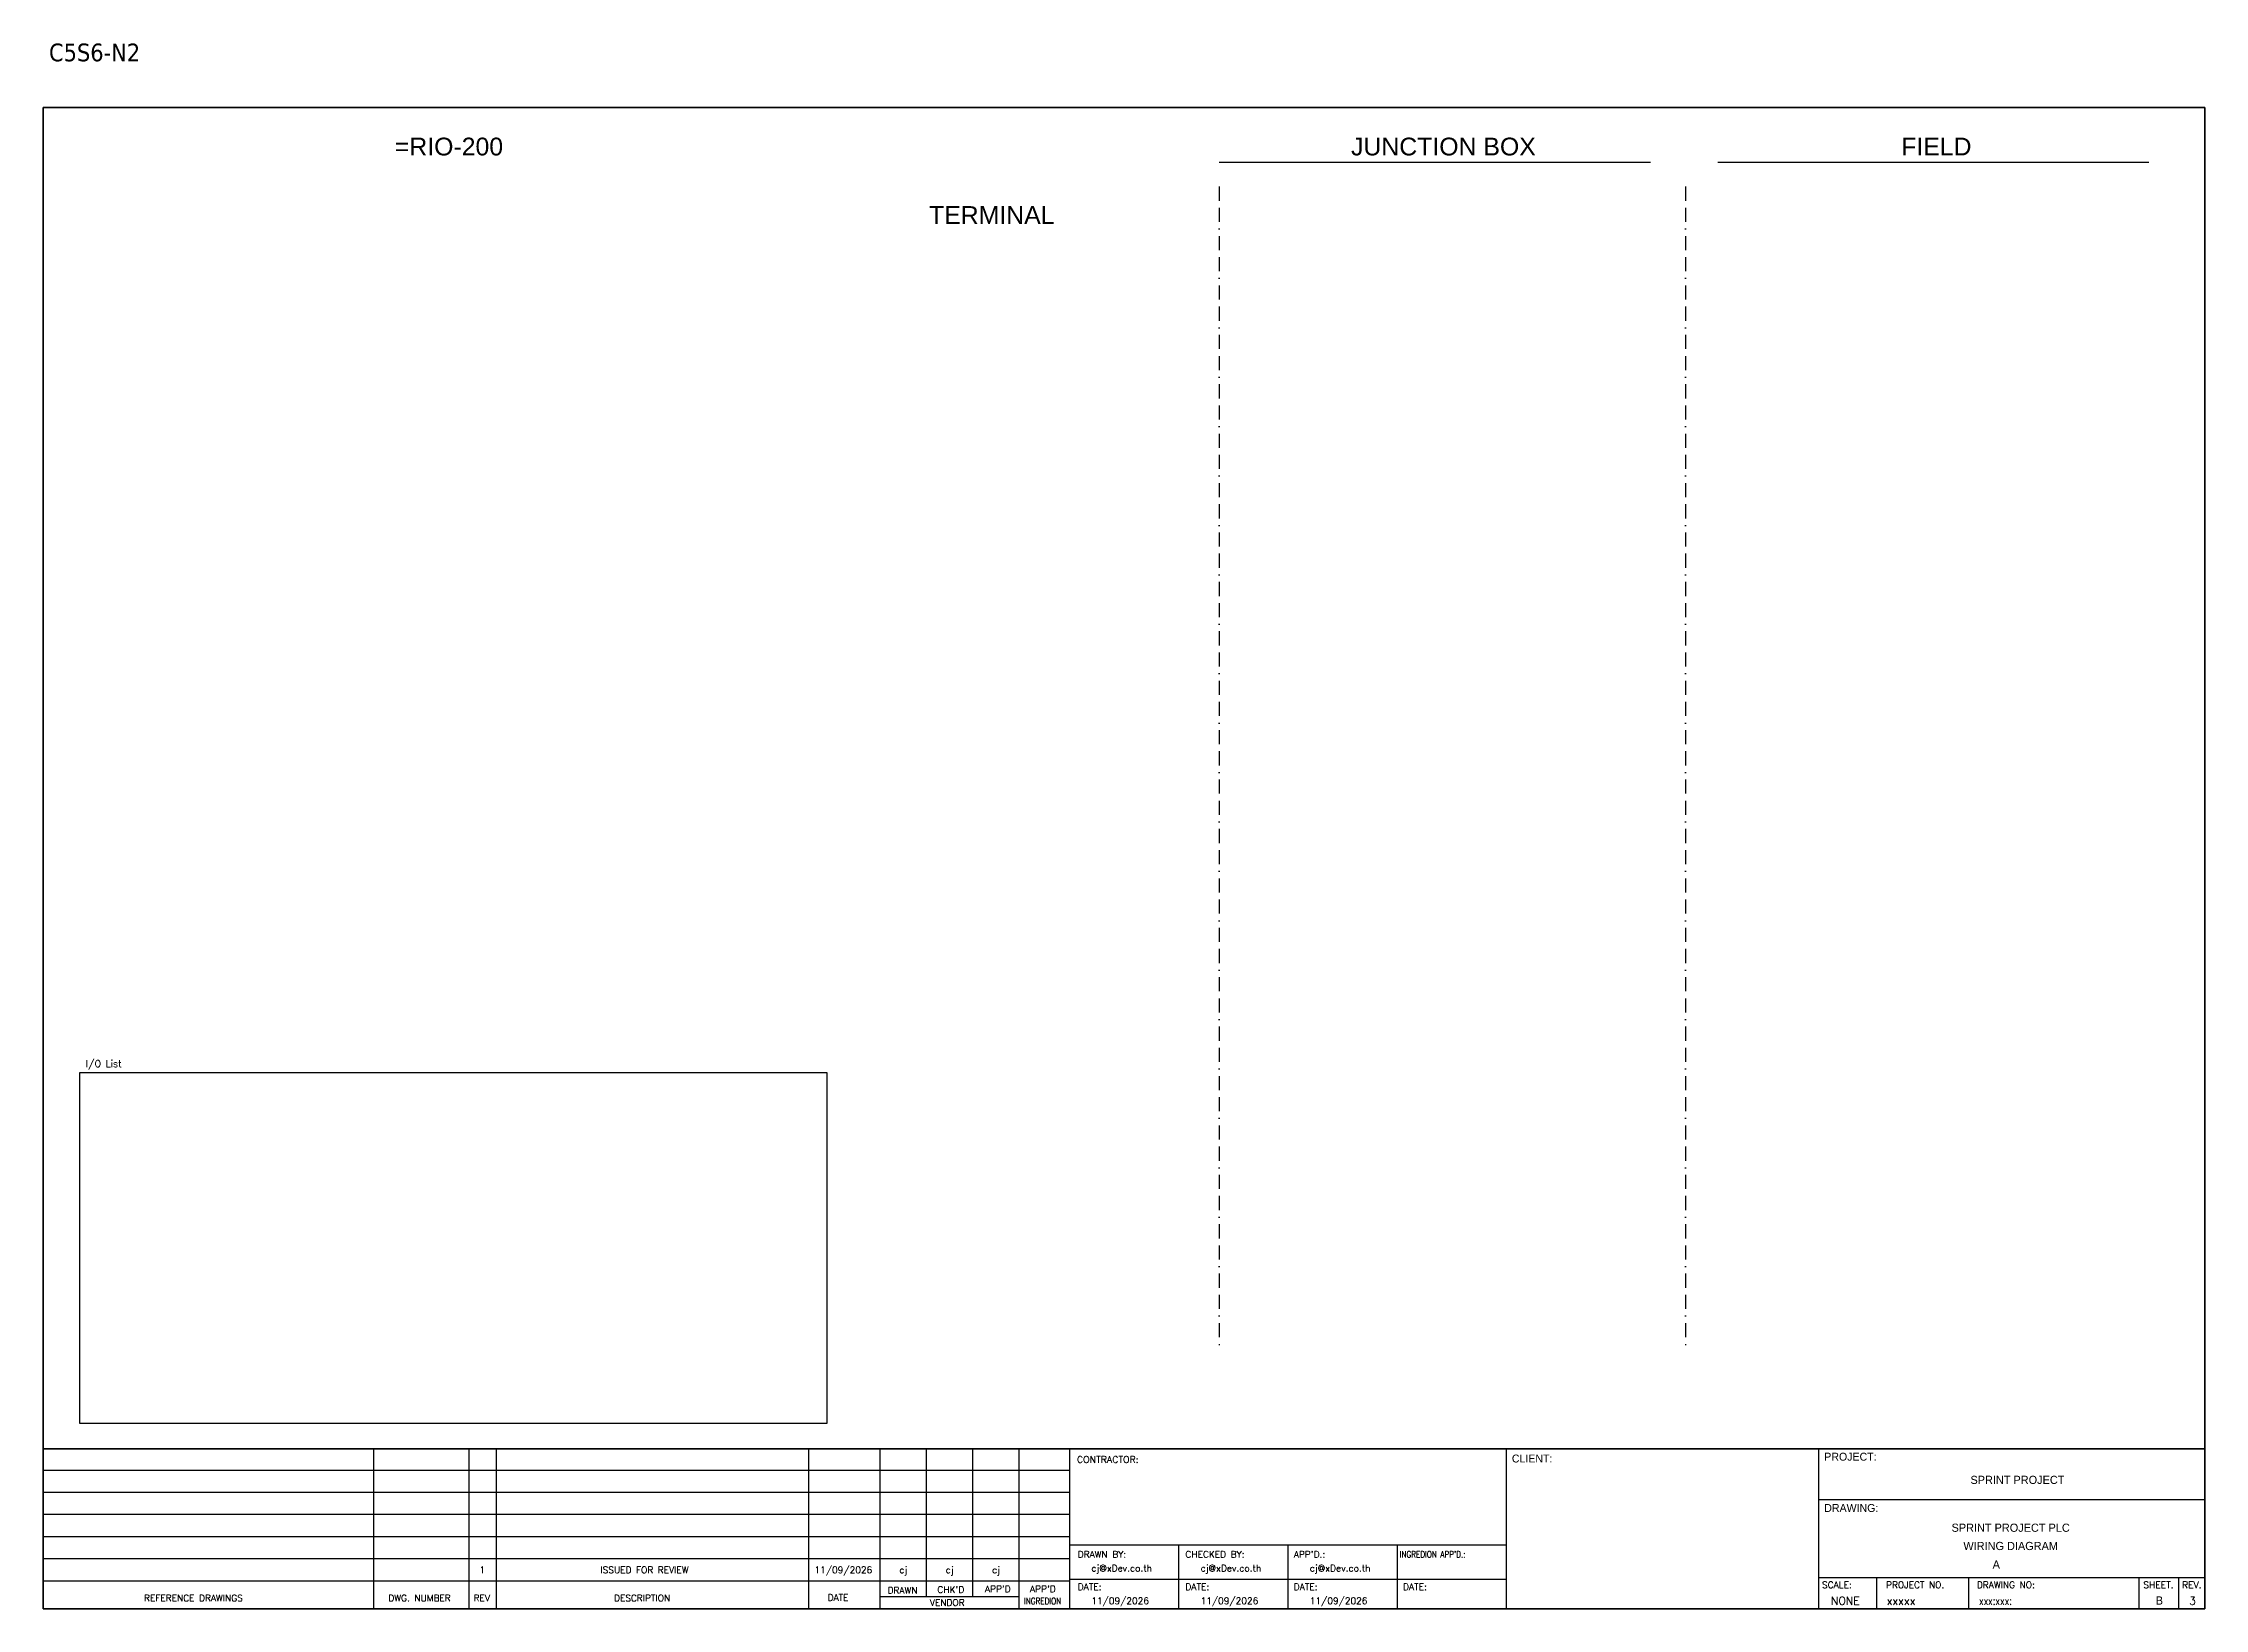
# Model space of a CAD drawing. Header units: millimetres. Extents: x 0 to 62600, y 0 to 14837.
# Drawn here: x 25160 to 29053, y 0 to 2820 of the extents above; entities that cross this region are included whole.
import ezdxf
from ezdxf.enums import TextEntityAlignment as Align

# ---------------------------------------------------------------- set-up
doc = ezdxf.new("R2010")
doc.units = ezdxf.units.MM
doc.linetypes.add('BORDERX2', pattern=[88.9, 25.4, -12.7, 25.4, -12.7, 0, -12.7])
for name, color, linetype in [('GT_1', 9, 'Continuous'), ('HELPPOINT', 7, 'Continuous'), ('MEMBER', 7, 'Continuous'), ('x01001-FrameArea', 2, 'BORDERX2')]:
    doc.layers.add(name, color=color, linetype=linetype)
doc.styles.add('HTX11', font='O8111901')
doc.styles.add('ROMANS', font='romans.shx', dxfattribs={"width": 0.85, "height": 25})
doc.styles.get("Standard").update_dxf_attribs({"font": 'arial.ttf'})
doc.styles.add('Tahoma', font='')
doc.styles.get('Tahoma').set_extended_font_data('Tahoma')

msp = doc.modelspace()

# ---------------------------------------------------------------- texts
at = {"color": 2, "style": 'Tahoma'}
msp.add_text('C5S6-N2', height=32, dxfattribs=at).set_placement((25170.2, 2787.3))
at = {"color": 2}
for s, p in [('=RIO-200', (25793.1, 2617.8)), ('JUNCTION BOX', (27515.4, 2617.8)), ('FIELD', (28506.3, 2617.8)), ('TERMINAL', (26755.3, 2494.4))]:
    msp.add_text(s, height=32, dxfattribs=at).set_placement(p)
at = {"color": 4, "ltscale": 100, "style": 'HTX11'}
for s, p in [('SPRINT PROJECT', (28715.7, 232.2)), ('SPRINT PROJECT PLC', (28703.5, 146)), ('WIRING DIAGRAM', (28703.5, 113.1))]:
    msp.add_text(s, height=14.693, dxfattribs=at).set_placement(p, align=Align.MIDDLE_CENTER)
at = {"style": 'HTX11'}
for tag, text, height, p in [('A', 'A', 14.8, (28677.6, 79.8)), ('B', 'CHASSIS C5 SLOT 6', 14.821, (28971.4, 14.9))]:
    msp.add_attdef(tag, text=text, height=height, dxfattribs=at).set_placement(p, align=Align.MIDDLE_CENTER)
at = {"layer": 'GT_1', "color": 4, "style": 'HTX11'}
for s, p in [('CLIENT:', (27805.1, 263.5)), ('PROJECT:', (28367.8, 266.8)), ('DRAWING:', (28367.8, 174.4))]:
    msp.add_text(s, height=14.25, dxfattribs=at).set_placement(p)
at = {"layer": 'MEMBER', "color": 4, "ltscale": 0.8, "style": 'ROMANS'}
for s, height, p in [('I/O List', 12.35, (25236.4, 975.6)), ('CONTRACTOR:', 12.35, (27021.7, 262.7)), ('DRAWN BY:', 11.88, (27023.2, 92.1)), ('cj@xDev.co.th', 11.875, (27047.6, 67.2)), ('CHECKED BY:', 11.875, (27217.1, 92.1)), ('cj@xDev.co.th', 11.875, (27244.4, 67.2)), ("APP'D.:", 11.88, (27412.3, 92.1)), ('cj@xDev.co.th', 11.875, (27441.1, 67.2)), ('DRAWN', 11.88, (26680.6, 27.3)), ("CHK'D", 11.88, (26770.4, 28.5)), ("APP'D", 11.88, (26856, 29.7)), ("APP'D", 11.88, (26937.2, 29.7)), ('DATE:', 11.88, (27023.2, 33.6)), ('DATE:', 11.88, (27217.1, 33.6)), ('DATE:', 11.88, (27412.3, 33.6)), ('DATE:', 11.88, (27609.1, 33.6)), ('SCALE:', 11.88, (28363.8, 37.1)), ('PROJECT NO.', 11.875, (28479, 37.1)), ('DRAWING NO:', 11.875, (28642.7, 37.1)), ('SHEET.', 12, (28942.5, 37.1)), ('REV.', 12, (29012.4, 37.1)), ('REFERENCE DRAWINGS', 11.875, (25341.2, 13.4)), ('DWG. NUMBER', 11.875, (25781.4, 13.4)), ('REV', 11.88, (25934.9, 13.4)), ('DESCRIPTION', 11.875, (26187.8, 13.4)), ('DATE', 11.88, (26572.6, 14.2)), ('VENDOR', 11.88, (26756.7, 5.1)), ('11/09/2026', 11.88, (27047.6, 8.5)), ('11/09/2026', 11.88, (27244.4, 8.5)), ('11/09/2026', 11.88, (27441.1, 8.5)), ('NONE', 14.23, (28379.8, 7.3)), ('xxxxx', 14.23, (28480.2, 7.3))]:
    msp.add_text(s, height=height, dxfattribs=at).set_placement(p)
for s, height, p in [('11/09/2026', 11.88, (26601, 69.9)), ('1', 11.9, (25950.7, 69.9)), ('ISSUED FOR REVIEW', 11.875, (26242.8, 69.9)), ('cj', 11.88, (26708.9, 69.9)), ('cj', 11.88, (26792.5, 69.9)), ('cj', 11.88, (26876, 69.9))]:
    msp.add_text(s, height=height, dxfattribs=at).set_placement(p, align=Align.MIDDLE_CENTER)
at = {"layer": 'MEMBER', "color": 4, "ltscale": 0.8, "style": 'ROMANS', "width": 0.8}
for s, height, p in [("INGREDION APP'D.:", 11.875, (27603.1, 92.1)), ('INGREDION', 11.88, (26926.4, 8)), ('xxx:xxx:', 14.23, (28646.4, 7.3))]:
    msp.add_text(s, height=height, dxfattribs=at).set_placement(p)
at = {"layer": 'MEMBER', "color": 4, "ltscale": 0.8, "style": 'ROMANS'}
msp.add_text('3', height=14.2, dxfattribs=at).set_placement((29031, 7.3), align=Align.CENTER)

# ---------------------------------------------------------------- linework, layer by layer
for p, q in [((27278, 2605.7), (28054.8, 2605.7)), ((28175.8, 2605.7), (28952.6, 2605.7))]:
    msp.add_line(p, q)
at = {"color": 4}
for p, q in [((28462.1, 56.1), (28462.1, 0)), ((28627.4, 56.1), (28627.4, 0))]:
    msp.add_line(p, q, dxfattribs=at)
at = {"color": 4, "ltscale": 0.5}
for p, q in [((28934.5, 56.1), (28934.5, 0)), ((28934.5, 56.1), (28934.5, 0)), ((29005.7, 56.1), (29005.7, 0)), ((29005.7, 56.1), (29005.7, 0))]:
    msp.add_line(p, q, dxfattribs=at)
msp.add_lwpolyline([(25225.5, 965.9), (26571.3, 965.9), (26571.3, 333.8), (25225.5, 333.8)], close=True)
at = {"layer": 'GT_1', "color": 4}
for p, q in [((25755.2, 0), (25755.2, 288.2)), ((25927.1, 0), (25927.1, 288.2)), ((25976.3, 0), (25976.3, 288.2)), ((26538.9, 0), (26538.9, 288.2)), ((26667.2, 0), (26667.2, 288.2)), ((26750.8, 21.8), (26750.8, 288.2)), ((26834.3, 21.8), (26834.3, 288.2)), ((26917.6, 0), (26917.6, 288.2)), ((27008.6, 0), (27008.6, 288.2)), ((27795.6, 0), (27795.6, 288.2)), ((28357.9, 0), (28357.9, 288.2)), ((28357.9, 0), (28357.9, 288.2)), ((28357.9, 0), (28357.9, 288.2)), ((27008.6, 249.3), (25159.8, 249.3)), ((27008.6, 209.5), (25159.8, 209.5)), ((27008.6, 169.6), (25159.8, 169.6)), ((27008.6, 129.7), (25159.8, 129.7)), ((27008.6, 89.7), (25159.8, 89.7)), ((27795.6, 114.3), (27008.6, 114.3)), ((27205.4, 0), (27205.4, 114.3)), ((27402.1, 0), (27402.1, 114.3)), ((27598.9, 0), (27598.9, 114.3)), ((27008.5, 49.8), (25159.8, 49.8)), ((27795.6, 52.9), (27008.6, 52.9)), ((28357.9, 56.1), (29053.1, 56.1)), ((26917.6, 21.8), (26667.2, 21.8))]:
    msp.add_line(p, q, dxfattribs=at)
at = {"layer": 'HELPPOINT', "color": 4, "lineweight": 35}
for p, q in [((25159.8, 0), (25159.8, 2704.2)), ((25159.8, 2704.2), (29053.1, 2704.2)), ((25159.8, 0), (25159.8, 2704.2)), ((25159.8, 2704.2), (29053.1, 2704.2)), ((29053.1, 2704.2), (29053.1, 0)), ((29053.1, 2704.2), (29053.1, 0)), ((29053.1, 0), (25159.8, 0)), ((29053.1, 0), (25159.8, 0))]:
    msp.add_line(p, q, dxfattribs=at)
at = {"layer": 'HELPPOINT', "color": 4}
for p, q in [((28357.9, 196.6), (29053.1, 196.6)), ((28357.9, 196.6), (29053.1, 196.6)), ((28357.9, 56.1), (29053.1, 56.1))]:
    msp.add_line(p, q, dxfattribs=at)
at = {"layer": 'MEMBER', "color": 4, "lineweight": 35}
msp.add_line((25159.8, 288.2), (29053.1, 288.2), dxfattribs=at)
msp.add_line((25159.8, 288.2), (29053.1, 288.2), dxfattribs=at)
at = {"layer": 'MEMBER', "color": 4}
for p, q in [((28357.9, 196.6), (29053.1, 196.6)), ((28357.9, 196.6), (29053.1, 196.6)), ((28357.9, 56.1), (29053.1, 56.1)), ((28357.9, 56.1), (29053.1, 56.1))]:
    msp.add_line(p, q, dxfattribs=at)
at = {"layer": 'x01001-FrameArea'}
for p, q in [((27278, 2561.6), (27278, 475.1)), ((28117.9, 2561.6), (28117.9, 475.1))]:
    msp.add_line(p, q, dxfattribs=at)

msp.set_redraw_order([(e.dxf.handle, doc.entitydb.next_handle()) for e in msp.query("TEXT MTEXT ATTDEF DIMENSION ARC_DIMENSION")])  # texts and dimensions are drawn at this point

doc.saveas('drawing.dxf')
